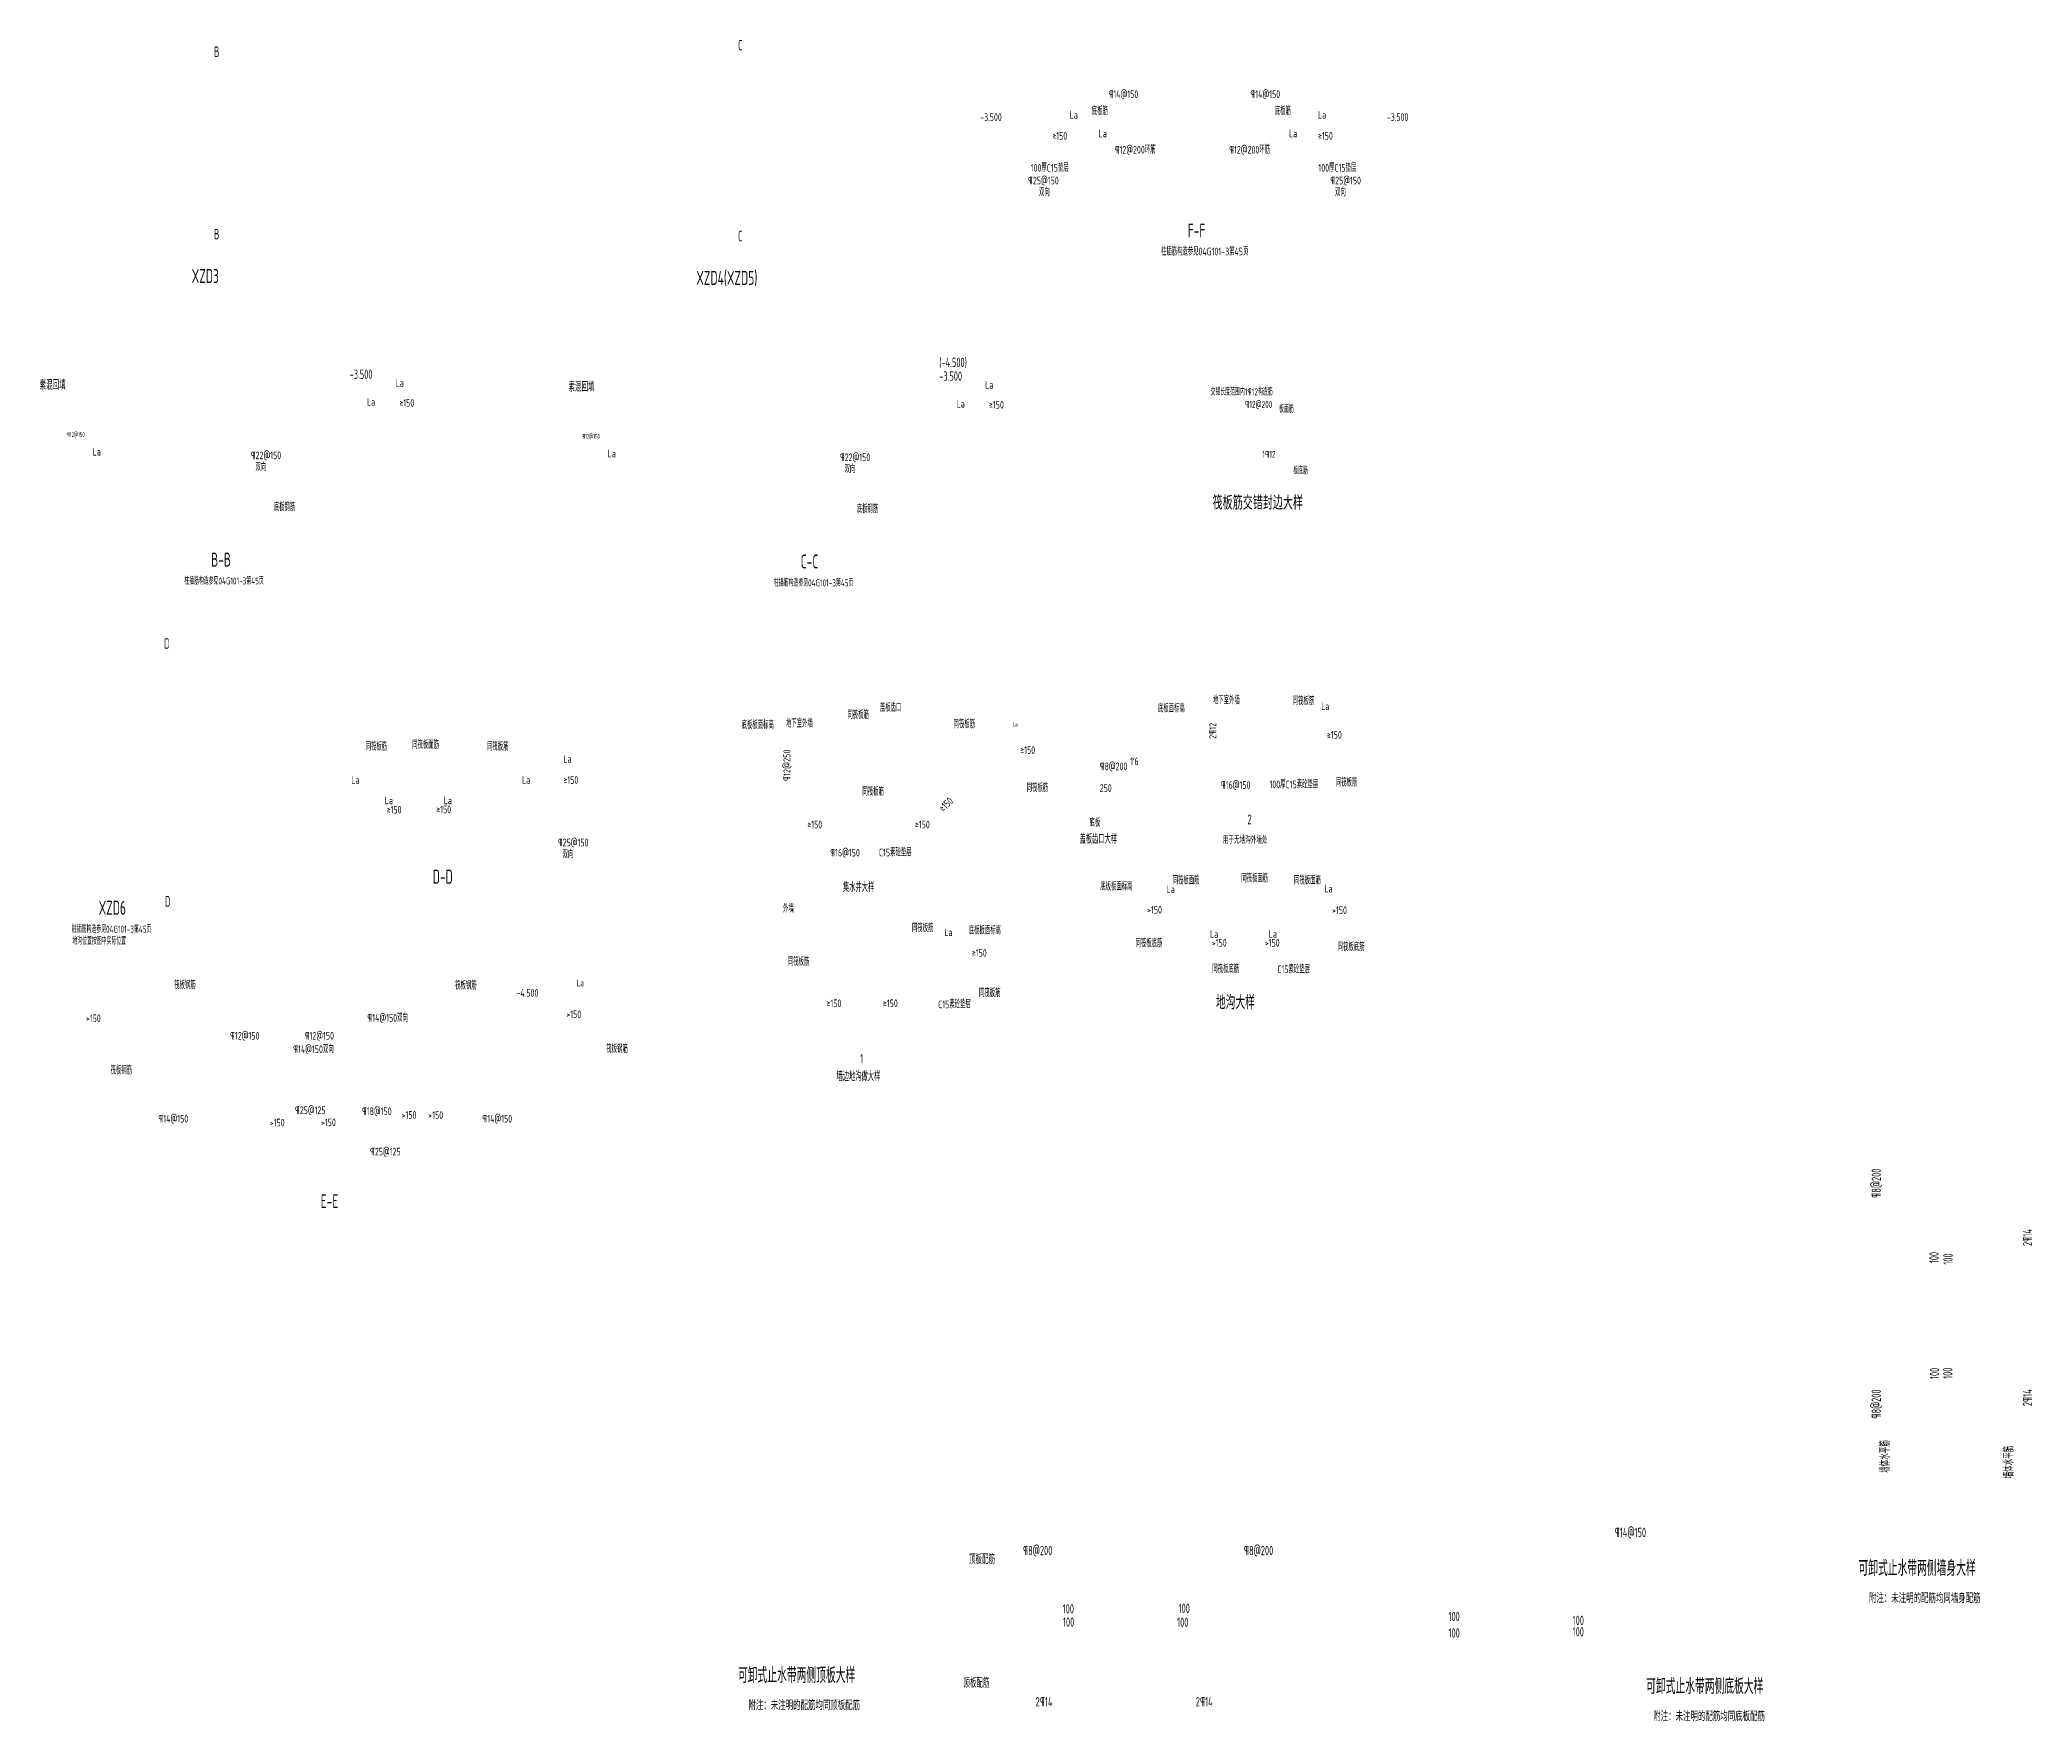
# Model space of a CAD drawing. Extents: x 2468086 to 6957054, y -3413633 to -667223.
# Drawn here: x 5117303 to 5224399, y -990819 to -900416 of the extents above; entities that cross this region are included whole.
import ezdxf
from ezdxf.enums import TextEntityAlignment as Align

# ---------------------------------------------------------------- set-up
doc = ezdxf.new("R2010")
doc.units = 0
doc.header["$LTSCALE"] = 100
doc.header["$MEASUREMENT"] = 0
doc.layers.get('0').update_dxf_attribs({"linetype": 'CONTINUOUS'})
for name, color, linetype in [('柱编号', 211, 'CONTINUOUS'), ('结平文字', 30, 'CONTINUOUS'), ('轴线__尺寸数字', 7, 'CONTINUOUS')]:
    doc.layers.add(name, color=color, linetype=linetype)
doc.styles.add('GB', font='gbxwxt.shx', dxfattribs={"width": 0.7, "height": 500, "bigfont": 'gbhzfs.shx'})

msp = doc.modelspace()

# ---------------------------------------------------------------- texts
at = {"ltscale": 100, "style": 'GB', "width": 0.7}
for s, height, p in [('¶14@150', 412.5, (5174744.9, -903544)), ('¶14@150', 412.5, (5182368.8, -903544)), ('-3.500', 412.5, (5167851.4, -904777.1)), (' La', 412.5, (5172471, -904654.3)), ('底板筋', 412.5, (5173850.7, -904455.9)), ('底板筋', 412.5, (5183684.1, -904455.9)), (' La', 412.5, (5185813.1, -904654.3)), ('-3.500', 412.5, (5189710.6, -904777.1)), ('≥150', 412.5, (5171733.1, -905786.3)), (' La', 412.5, (5174025.7, -905653.3)), (' La', 412.5, (5184258.4, -905653.3)), ('≥150', 412.5, (5186011.2, -905786.3)), ('100厚C15垫层', 412.5, (5170567.8, -907503, -1176.1)), ('¶12@200环筋', 412.5, (5175070.5, -906532.2, -1176.1)), ('¶12@200环筋', 412.5, (5181228.9, -906532.2, -1176.1)), ('100厚C15垫层', 412.5, (5186030.1, -907503, -1176.1)), ('¶25@150 ', 412.5, (5170417.6, -908186.9, -1176.1)), ('¶25@150 ', 412.5, (5186665.7, -908186.9, -1176.1)), ('双向', 412.5, (5171010, -908820, -1176.1)), ('双向', 412.5, (5186926.1, -908820, -1176.1)), ('柱插筋构造参见04G101-3第45页', 412.5, (5177566.2, -912007.1, -1176.1)), (' La', 412.5, (5136231.5, -919071.8)), (' La', 412.5, (5167925.1, -919173.4)), (' La', 412.5, (5134693.3, -920087.8)), ('≥150', 412.5, (5136633.2, -920142.5)), (' La', 412.5, (5166386.8, -920189.4)), ('≥150', 412.5, (5168326.7, -920244.1)), ('交错长度范围内1¶12构造筋', 375, (5180233.2, -919531.9, -614)), ('¶12@200', 375, (5182076.3, -920211.3, -614)), ('板面筋', 375, (5183914, -920459.6, -614)), (' La', 412.5, (5119944.1, -922766.8)), ('¶22@150 ', 412.5, (5128633.1, -922964.2, -1176.1)), ('双向', 412.5, (5128893.5, -923597.3, -1176.1)), (' La', 412.5, (5147637.6, -922868.4)), ('¶22@150 ', 412.5, (5160300.7, -923065.8, -1176.1)), ('1¶12', 375, (5183012, -922890.6, -614)), ('双向', 412.5, (5160561.1, -923698.9, -1176.1)), ('板底筋', 375, (5184678.4, -923770, -614)), ('底板钢筋', 412.5, (5129875.3, -925749.7, -1176.1)), ('底板钢筋', 412.5, (5161213.1, -925851.3, -1176.1)), ('柱插筋构造参见04G101-3第45页', 375, (5125068.2, -929700.8, -1176.1)), ('柱插筋构造参见04G101-3第45页', 375, (5156761.7, -929802.4, -1176.1)), ('地下室外墙', 412.5, (5180361.8, -936138.1)), ('同筏板筋', 412.5, (5184650.8, -936177.5)), ('底板板面标高', 412.5, (5155021.6, -937465.4)), ('地下室外墙', 412.5, (5157409.8, -937384.8)), ('同筏板筋', 412.5, (5160711.1, -936921.6)), ('盖板齿口', 412.5, (5162459.5, -936533.1)), ('同筏板筋', 412.5, (5166419.5, -937424.2)), ('底板面标高', 412.5, (5177402.5, -936573.7)), (' La', 412.5, (5185987.1, -936457)), ('同筏板面筋', 412.5, (5137314.6, -938531)), ('≥150', 412.5, (5186494.1, -937996)), ('同筏板筋', 412.5, (5134815.1, -938629.1)), ('同筏板筋', 412.5, (5141340.9, -938629.1)), (' La', 412.5, (5145252.7, -939288.9)), ('≥150', 412.5, (5170006, -938808.1)), ('¶8@200', 412.5, (5174266.8, -939688.5)), ('1′6', 412.5, (5175915.1, -939412.6)), ('La', 412.5, (5134043.9, -940411.9)), ('La', 412.5, (5143218.8, -940411.9)), ('≥150', 412.5, (5145450.8, -940421)), ('¶16@150', 412.5, (5180781.5, -940689.1)), ('100厚C15素砼垫层', 412.5, (5183402.9, -940658.5)), ('同筏板筋', 412.5, (5186964.8, -940556.7)), ('La', 412.5, (5135849.6, -941516.8)), ('La', 412.5, (5139017.4, -941516.8)), ('同筏板筋', 412.5, (5161516.3, -941053.1)), ('同筏板筋', 412.5, (5170348.2, -940846.1)), ('250', 412.5, (5174276.4, -940855.5)), ('≥150', 412.5, (5135946.7, -942015.7)), ('≥150', 412.5, (5138611.9, -942001.7)), ('≥150', 412.5, (5158561, -942813.8)), ('≥150', 412.5, (5164343.2, -942813.8)), ('底板', 412.5, (5173727, -942717)), ('¶25@150', 412.5, (5145140.8, -943783.1, -1176.1)), ('双向', 412.5, (5145401.2, -944416.2, -1176.1)), ('¶16@150', 412.5, (5159784.4, -944327.7)), ('C15素砼垫层', 412.5, (5162407.1, -944315.6)), ('同筏板面筋', 412.5, (5178194.4, -945824.9)), ('同筏板面筋', 412.5, (5181885.4, -945711.4)), ('同筏板面筋', 412.5, (5184719.7, -945824.9)), ('底板板面标高', 412.5, (5174304.9, -946146.2)), (' La', 412.5, (5177675.4, -946286.6)), (' La', 412.5, (5186161, -946257.8)), ('外墙', 412.5, (5157249.4, -947339.5)), ('>150', 412.5, (5176824, -947399.5)), ('>150', 412.5, (5186766.1, -947419.8)), ('柱插筋构造参见04G101-3第45页', 375, (5119024, -948422.8, -1176.1)), ('地沟位置按图中实际位置', 375, (5119050.6, -949059.1, -1176.1)), ('同筏板筋', 412.5, (5164183.6, -948385.5)), (' La', 412.5, (5165728.7, -948610.3)), ('底板板面标高', 412.5, (5167232.5, -948514)), ('同筏板底筋', 412.5, (5176196.6, -949203.5)), ('La', 412.5, (5180204.3, -948697.2)), ('>150', 412.5, (5180302.4, -949173.1)), ('>150', 412.5, (5183149, -949173.1)), ('La', 412.5, (5183365.5, -948697.2)), ('同筏板筋', 412.5, (5157510.7, -950195)), ('≥150', 412.5, (5167402.3, -949713.5)), ('同筏板底筋 ', 412.5, (5187071.1, -949402.9)), ('筏板钢筋', 412.5, (5124523.1, -951455, -1568.1)), ('同筏板底筋', 412.5, (5180327.7, -950586)), ('C15素砼垫层', 412.5, (5183824.2, -950597.5)), ('筏板钢筋', 412.5, (5139625.9, -951475.4, -1568.1)), ('≥150', 412.5, (5159591.8, -952427.8)), ('≥150', 412.5, (5162623.7, -952427.8)), ('C15素砼垫层', 412.5, (5165592.2, -952485.5)), ('同筏板筋', 412.5, (5167788.2, -951881.7)), ('>150', 412.5, (5119777.7, -953232.5)), ('¶14@150双向 ', 412.5, (5134900.3, -953210.7, -1568.1)), ('>150', 412.5, (5145607.8, -953015.8)), ('¶12@150  ', 412.5, (5127524, -954171.2, -1568.1)), ('¶12@150  ', 412.5, (5131529.5, -954171.2, -1568.1)), ('¶14@150双向 ', 412.5, (5130913.8, -954895.1, -1568.1)), ('筏板钢筋', 412.5, (5147754.9, -954882.9, -1568.1)), ('筏板钢筋', 412.5, (5121104.5, -956034.3, -1568.1)), ('¶14@150  ', 412.5, (5123671.4, -958631.4, -1568.1)), ('>150', 412.5, (5129662.3, -958844.5)), ('¶25@125', 412.5, (5131008.7, -958174.7, -1568.1)), ('>150', 412.5, (5132417.4, -958829.4)), ('¶18@150  ', 412.5, (5134606.4, -958231.6, -1568.1)), ('>150', 412.5, (5136749.7, -958432.1)), ('>150', 412.5, (5138184.9, -958438.9)), ('¶14@150  ', 412.5, (5141083.3, -958631.4, -1568.1)), ('¶25@125', 412.5, (5135045.9, -960403.6, -1568.1))]:
    msp.add_text(s, height=height, dxfattribs=at).set_placement(p)
at = {"style": 'GB'}
for s, height, width, p in [('F-F', 750, 0.7, (5179007.9, -911045)), ('XZD3 ', 750, 0.7, (5125468.7, -913488.2)), ('XZD4(XZD5)', 750, 0.7, (5152592.2, -913589.8)), ('(-4.500)', 500, 0.7, (5165653, -918008.5)), ('素混回填', 500, 0.7, (5117291, -919227.8)), ('-3.500', 500, 0.7, (5133959.5, -918645.4)), ('素混回填', 500, 0.7, (5145720.3, -919329.4)), ('-3.500', 500, 0.7, (5165653, -918747)), ('B-B', 750, 0.7, (5126509.9, -928738.6)), ('C-C', 750, 0.7, (5158203.4, -928840.2)), (' La', 266.67, 0.7, (5169459.7, -937348.7)), ('2', 533.3, 0.7, (5182219.3, -942598.3)), ('D-D', 750, 0.7, (5138422.5, -945786.9)), ('XZD6', 750, 0.7, (5120465.7, -947460.6)), ('地沟大样', 750, 0.7, (5180519.5, -952541.2)), ('1', 533.3, 0.7, (5161404.8, -955460.8)), ('E-E', 750, 0.7, (5132400.1, -963237.2)), ('¶14@150', 500, 0.7, (5201953.2, -980919.5, 4750)), ('顶板配筋', 500, 0.7, (5167248.6, -982368.4)), ('¶8@200', 500, 0.7, (5170150, -981894.6, 4750)), ('¶8@200', 500, 0.7, (5182025.7, -981894.6, 4750)), ('附注：未注明的配筋均同墙身配筋', 500, 0.8, (5215626.2, -984463.9, -4750)), ('100', 500, 0.7, (5172286.7, -985031.3)), ('100', 500, 0.7, (5172299.2, -985739.5)), ('100', 500, 0.7, (5178436.9, -985751.3)), ('100', 500, 0.7, (5178516.6, -985000.9)), ('100', 500, 0.7, (5193024.6, -985442.1, 4750)), ('100', 500, 0.7, (5199699.2, -985650.9, 4750)), ('100', 500, 0.7, (5193024.6, -986327.2, 4750)), ('100', 500, 0.7, (5199699.2, -986268.3, 4750)), ('顶板配筋', 500, 0.7, (5166947.9, -989022.3)), ('2¶14', 500, 0.7, (5170829.4, -990025.9)), ('2¶14', 500, 0.7, (5179438.6, -990025.9)), ('附注：未注明的配筋均同顶板配筋', 500, 0.8, (5155392.9, -990224)), ('附注：未注明的配筋均同底板配筋', 500, 0.8, (5204033.1, -990815.2))]:
    msp.add_text(s, height=height, dxfattribs=dict(at, width=width)).set_placement(p)
at = {"ltscale": 0.005, "style": 'GB', "width": 0.8}
for s, p in [('2¶12', (5180538.4, -938005.9)), ('¶12@250', (5157649, -940278.6))]:
    msp.add_text(s, height=375, rotation=90, dxfattribs=at).set_placement(p)
at = {"ltscale": 100, "style": 'GB', "width": 0.7}
msp.add_text('≥150', height=412.5, rotation=45, dxfattribs=at).set_placement((5165874.5, -941958.3))
at = {"ltscale": 0.005, "style": 'GB', "width": 0.7}
for s, p in [('盖板齿口大样', (5173192.2, -943638.1)), ('集水井大样', (5160474.5, -946232.7)), ('墙边地沟做大样', (5160128.2, -956400.4))]:
    msp.add_text(s, height=480, dxfattribs=at).set_placement(p)
at = {"ltscale": 0.1, "style": 'GB', "width": 0.8}
msp.add_text('用于无地沟外墙处', height=375, dxfattribs=at).set_placement((5180894.4, -943631.4))
at = {"ltscale": 100, "style": 'GB', "width": 0.7}
msp.add_text('-4.500', height=412.5, dxfattribs=at).set_placement((5143512.6, -951661.7), align=Align.MIDDLE)
at = {"style": 'GB', "width": 0.7}
for s, p in [('¶8@200', (5216267.8, -962685.7, 4750)), ('2¶14', (5224399, -965272.8)), ('100', (5219374.1, -966194.8)), ('100', (5220124.4, -966274.5)), ('100', (5219404.4, -972424.7)), ('100', (5220112.7, -972412.1)), ('¶8@200', (5216267.8, -974561.3, 4750)), ('2¶14', (5224399, -973881.9)), ('墙体水平筋', (5216741.6, -977462.8)), ('墙体水平筋', (5223395.5, -977763.4))]:
    msp.add_text(s, height=500, rotation=90, dxfattribs=at).set_placement(p)
for s, p in [('可卸式止水带两侧墙身大样', (5215066.2, -983258.5, -4750)), ('可卸式止水带两侧顶板大样', (5154832.9, -989018.6)), ('可卸式止水带两侧底板大样', (5203651.4, -989609.9))]:
    msp.add_text(s, height=833.333, dxfattribs=at).set_placement(p, align=Align.BOTTOM_LEFT)
at = {"layer": '柱编号', "color": 70, "style": 'GB', "width": 0.7}
for s, p in [('C', (5154836.3, -900980.4)), ('B', (5126669.6, -901336.3)), ('B', (5126669.6, -911145.9)), ('C', (5154836.3, -911247.5)), ('D', (5123982.9, -933155.4)), ('D', (5124027.7, -947019.8))]:
    msp.add_text(s, height=562.5, dxfattribs=at).set_placement(p)
at = {"layer": '结平文字', "style": 'GB', "width": 0.7}
for s, height, p in [('¶12@150', 250, (5118754.1, -921763.4, -1568.1)), ('¶12@150', 250, (5146447.6, -921865, -1568.1)), (' La', 375, (5145972, -951314.6))]:
    msp.add_text(s, height=height, dxfattribs=at).set_placement(p)
at = {"layer": '轴线__尺寸数字', "style": 'GB', "width": 0.8}
msp.add_text('筏板筋交错封边大样', height=750, dxfattribs=at).set_placement((5180343.6, -925676.8))

doc.saveas('drawing.dxf')
